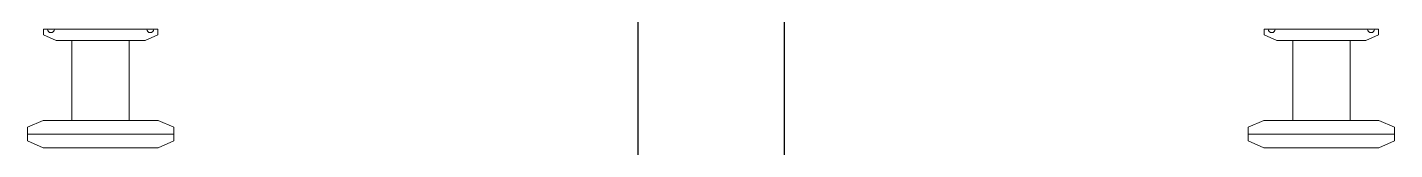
# Model space of a CAD drawing. Extents: x 3128319 to 3130044, y -520700 to -516750.
# Drawn here: x 3128836 to 3129396, y -518456 to -518408 of the extents above; entities that cross this region are included whole.
import ezdxf

# ---------------------------------------------------------------- set-up
doc = ezdxf.new("R2010")
doc.units = 0
doc.header["$LTSCALE"] = 1000
doc.layers.add('CC', color=7, linetype='Continuous', lineweight=13)
doc.layers.add('图层1', color=1, linetype='Continuous', lineweight=15)

msp = doc.modelspace()

# ---------------------------------------------------------------- linework, layer by layer
for p, q in [((3129085.83, -517347.893), (3129085.83, -518661.29)), ((3129145.831, -517348.332), (3129145.831, -518661.185))]:
    msp.add_line(p, q)
at = {"layer": 'CC', "lineweight": 15}
for p, q in [((3128842.393, -518407.683), (3128842.393, -518410.027)), ((3128865.831, -518407.683), (3128842.393, -518407.683)), ((3128865.831, -518407.683), (3128889.268, -518407.683)), ((3128889.268, -518407.683), (3128889.268, -518410.027)), ((3129365.831, -518407.683), (3129342.393, -518407.683)), ((3129342.393, -518407.683), (3129342.393, -518410.027)), ((3129365.831, -518407.683), (3129389.268, -518407.683)), ((3129389.268, -518407.683), (3129389.268, -518410.027)), ((3128847.595, -518412.371), (3128842.393, -518410.027)), ((3128847.595, -518412.371), (3128865.831, -518412.371)), ((3128854.112, -518445.183), (3128854.112, -518412.371)), ((3128884.067, -518412.371), (3128865.831, -518412.371)), ((3128877.55, -518445.183), (3128877.55, -518412.371)), ((3128884.067, -518412.371), (3128889.268, -518410.027)), ((3129347.595, -518412.371), (3129342.393, -518410.027)), ((3129347.595, -518412.371), (3129365.831, -518412.371)), ((3129354.112, -518445.183), (3129354.112, -518412.371)), ((3129384.067, -518412.371), (3129365.831, -518412.371)), ((3129377.55, -518445.183), (3129377.55, -518412.371)), ((3129384.067, -518412.371), (3129389.268, -518410.027)), ((3128842.267, -518445.183), (3128835.831, -518447.996)), ((3128835.831, -518447.996), (3128835.831, -518450.808)), ((3128865.831, -518445.183), (3128842.267, -518445.183)), ((3128865.831, -518445.183), (3128889.395, -518445.183)), ((3128889.395, -518445.183), (3128895.831, -518447.996)), ((3128895.831, -518447.996), (3128895.831, -518450.808)), ((3129342.267, -518445.183), (3129335.831, -518447.996)), ((3129335.831, -518447.996), (3129335.831, -518450.808)), ((3129365.831, -518445.183), (3129342.267, -518445.183)), ((3129365.831, -518445.183), (3129389.395, -518445.183)), ((3129389.395, -518445.183), (3129395.831, -518447.996)), ((3129395.831, -518447.996), (3129395.831, -518450.808)), ((3128835.831, -518453.621), (3128835.831, -518450.808)), ((3128835.831, -518450.808), (3128865.831, -518450.808)), ((3128835.831, -518450.808), (3128865.831, -518450.808)), ((3128895.831, -518450.808), (3128865.831, -518450.808)), ((3128895.831, -518450.808), (3128865.831, -518450.808)), ((3128895.831, -518453.621), (3128895.831, -518450.808)), ((3129335.831, -518450.808), (3129365.831, -518450.808)), ((3129335.831, -518450.808), (3129365.831, -518450.808)), ((3129335.831, -518453.621), (3129335.831, -518450.808)), ((3129395.831, -518450.808), (3129365.831, -518450.808)), ((3129395.831, -518450.808), (3129365.831, -518450.808)), ((3129395.831, -518453.621), (3129395.831, -518450.808)), ((3128842.267, -518456.433), (3128835.831, -518453.621)), ((3128865.831, -518456.433), (3128842.267, -518456.433)), ((3128865.831, -518456.433), (3128877.55, -518456.433)), ((3128865.831, -518456.433), (3128889.395, -518456.433)), ((3128865.831, -518456.433), (3128889.268, -518456.433)), ((3128889.395, -518456.433), (3128895.831, -518453.621)), ((3129342.267, -518456.433), (3129335.831, -518453.621)), ((3129365.831, -518456.433), (3129342.267, -518456.433)), ((3129365.831, -518456.433), (3129342.393, -518456.433)), ((3129365.831, -518456.433), (3129354.112, -518456.433)), ((3129365.831, -518456.433), (3129389.395, -518456.433)), ((3129389.395, -518456.433), (3129395.831, -518453.621))]:
    msp.add_line(p, q, dxfattribs=at)
at = {"layer": '图层1', "lineweight": 15, "ltscale": 50}
for centre in [(3128845.494, -518407.683), (3128886.168, -518407.683), (3129345.494, -518407.683), (3129386.168, -518407.683)]:
    msp.add_arc(centre, 1.406, 180, 0, dxfattribs=at)

doc.saveas('drawing.dxf')
